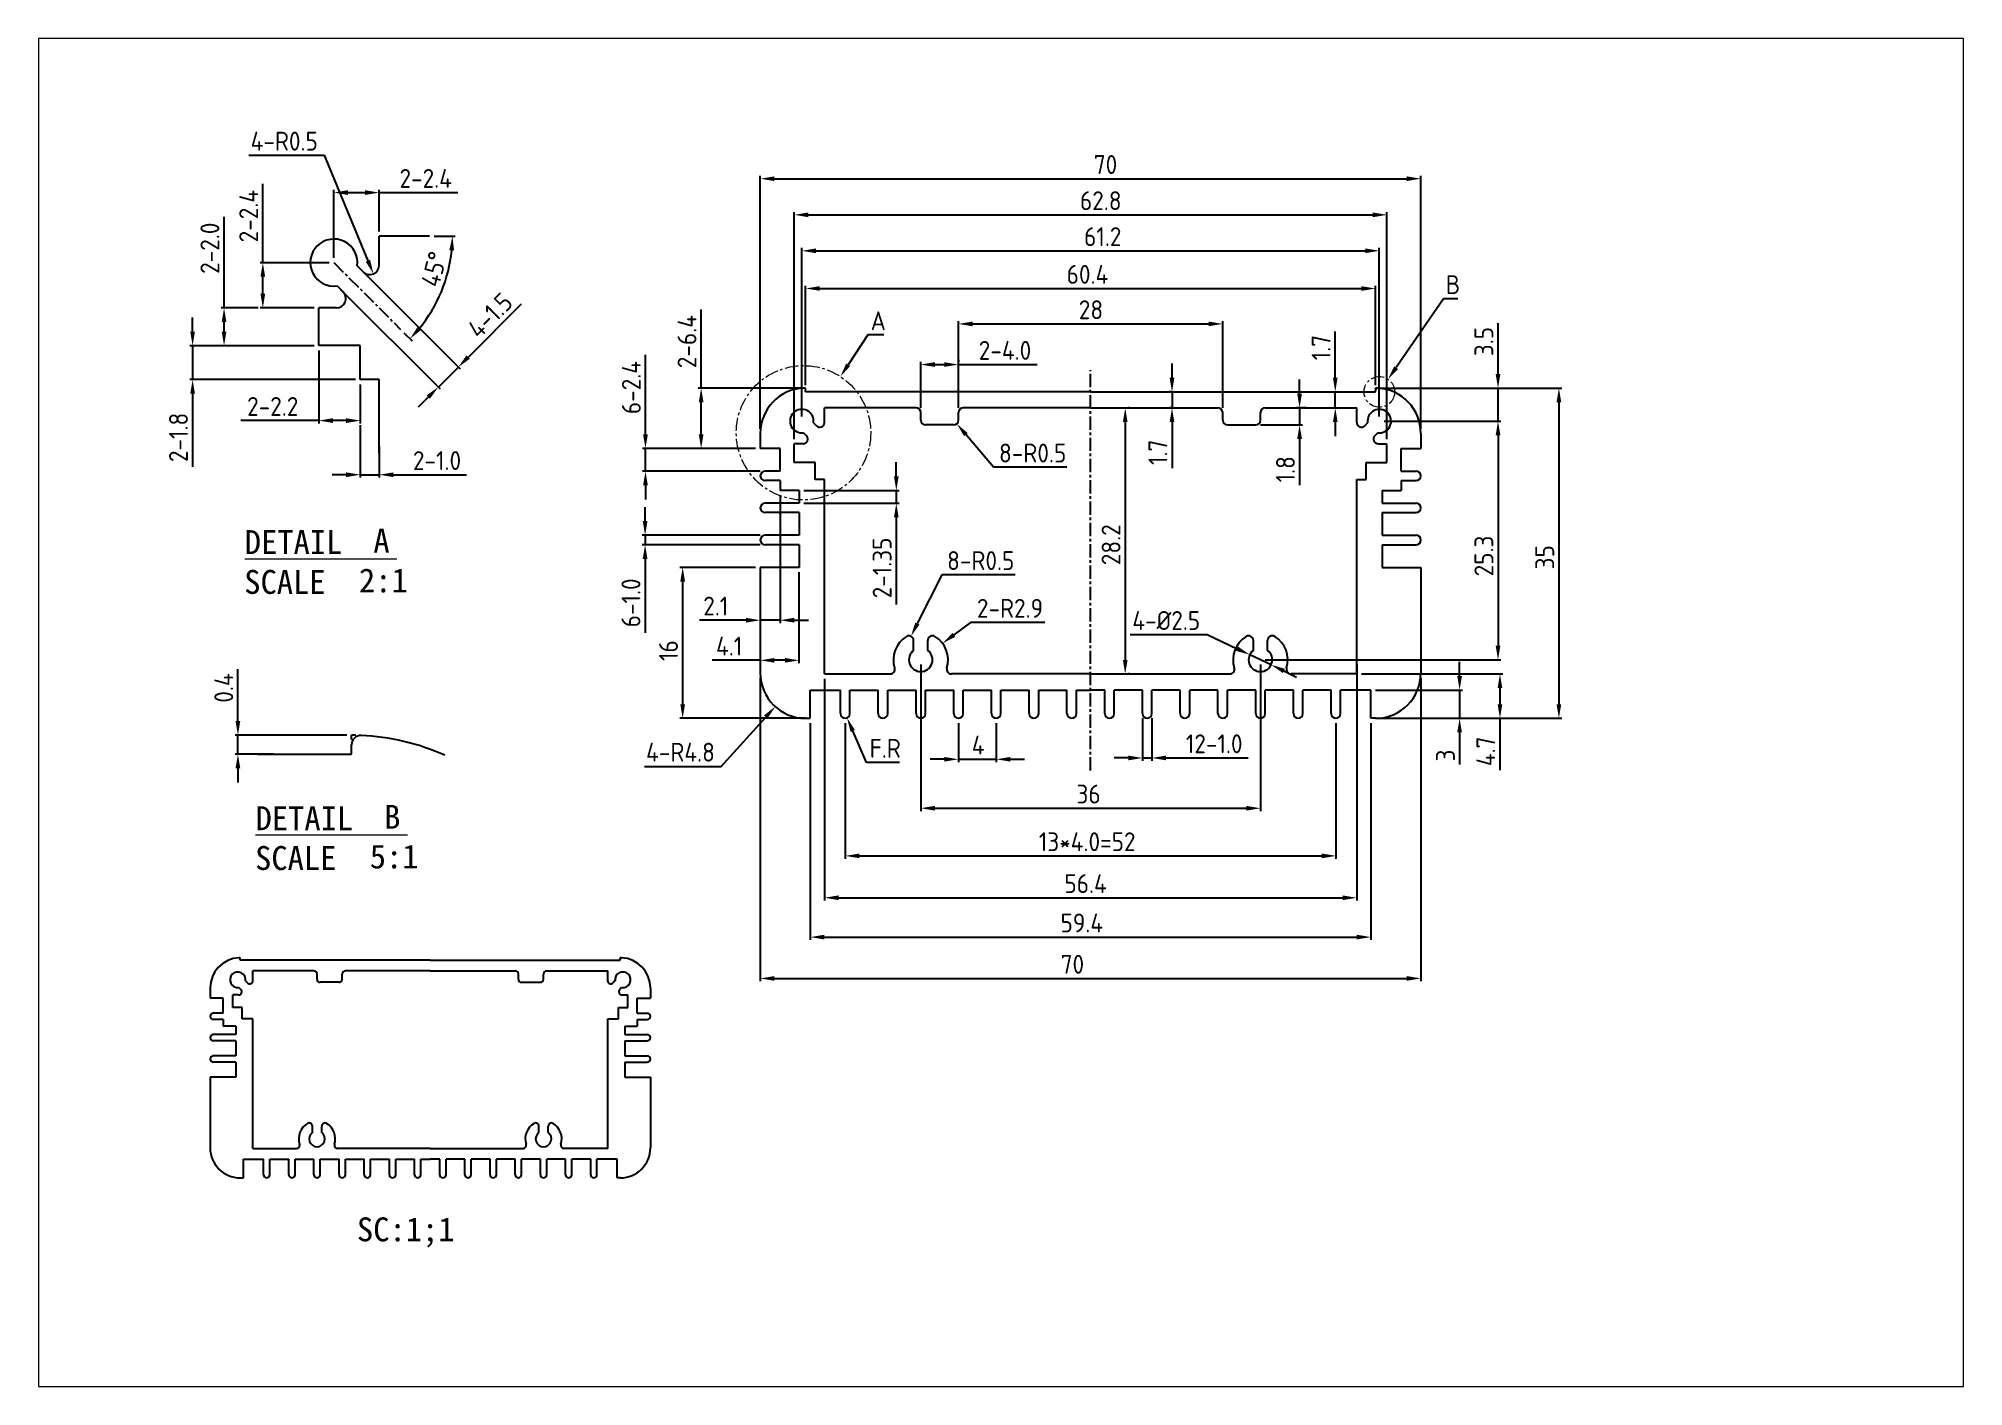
# Paper-space layout '布局1' of a CAD drawing. Header units: millimetres. Extents: x -9 to 297, y -7 to 207.
# The model-space entities are those that its viewports show. They can reach past a viewport. Long polylines and large blocks are cut down to what shows.
import ezdxf

# ---------------------------------------------------------------- set-up
doc = ezdxf.new("R2010")
doc.units = ezdxf.units.MM
doc.header["$LTSCALE"] = 0.1
doc.linetypes.add('CENTER', pattern=[50.8, 31.75, -6.35, 6.35, -6.35])
doc.layers.get('0').update_dxf_attribs({"lineweight": 25})
doc.layers.add('图层1', color=7, linetype='Continuous', lineweight=20)
doc.styles.get("Standard").update_dxf_attribs({"font": 'isocp2.shx'})
doc.styles.add('STYLE1', font='SimSun.ttf')
doc.dimstyles.new('比例1.5-1', dxfattribs={"dimtxt": 2, "dimasz": 1.5, "dimexe": 0.3, "dimexo": 0.5, "dimgap": 0.5, "dimtad": 1, "dimdec": 3, "dimdsep": 46, "dimtxsty": 'Standard', "dimcen": 0, "dimclrd": 256, "dimclre": 256, "dimadec": 3, "dimazin": 2, "dimtfac": 1, "dimtdec": 3, "dimtmove": 0, "dimatfit": 3, "dimfxl": 0, "dimarcsym": 0})
doc.dimstyles.new('比例1.5-1$3', dxfattribs={"dimtxt": 2, "dimasz": 1.5, "dimexe": 0.3, "dimexo": 0.5, "dimgap": 0.5, "dimtad": 1, "dimtih": 1, "dimtoh": 1, "dimdec": 3, "dimdsep": 46, "dimtxsty": 'Standard', "dimcen": 0, "dimclrd": 256, "dimclre": 256, "dimadec": 3, "dimazin": 2, "dimtfac": 1, "dimtdec": 3, "dimtmove": 0, "dimatfit": 3, "dimfxl": 0, "dimarcsym": 0})
doc.dimstyles.new('比例1.5-1$4', dxfattribs={"dimtxt": 2, "dimasz": 1.5, "dimexe": 0.3, "dimexo": 0.5, "dimgap": 0.5, "dimtad": 1, "dimtih": 1, "dimtoh": 1, "dimdec": 3, "dimdsep": 46, "dimtxsty": 'Standard', "dimcen": 0, "dimclrd": 256, "dimclre": 256, "dimadec": 3, "dimazin": 2, "dimtfac": 1, "dimtdec": 3, "dimtofl": 0, "dimtmove": 0, "dimatfit": 3, "dimfxl": 0, "dimarcsym": 0})

psp = doc.layouts.new('布局1')

# ---------------------------------------------------------------- texts
at = {"layer": '图层1', "style": 'STYLE1'}
psp.add_text('SC:1;1', height=3.8, dxfattribs=at).set_placement((42.02, 15.75))

msp = doc.modelspace()

# ---------------------------------------------------------------- blocks, each defined once
blk = doc.blocks.new('2')
blk.add_line((0.46, 5.85), (24.63, 5.85))
at = {"style": 'STYLE1'}
for s, p in [('DETAIL  ', (0.46, 6.61)), ('SCALE  ', (0.38, 0.28))]:
    blk.add_text(s, height=3.8, dxfattribs=at).set_placement(p)
for tag, p in [('A', (20.9, 6.83)), ('2:1', (18.61, 0.53))]:
    blk.add_attdef(tag, p, '', height=3.8, dxfattribs=at)
blk = doc.blocks.new('*D4')
at = {"layer": 'Defpoints', "color": 0}
for p in [(135.57, 95.41), (107.57, 86), (135.57, 86)]:
    blk.add_point(p, dxfattribs=at)
at = {"layer": '图层1', "lineweight": -2}
for p, q in [((107.57, 86.5), (107.57, 95.71)), ((109.07, 95.41), (134.07, 95.41)), ((135.57, 86.5), (135.57, 95.71))]:
    blk.add_line(p, q, dxfattribs=at)
at = {"layer": '图层1'}
for points in [[(109.07, 95.66), (109.07, 95.16), (107.57, 95.41)], [(134.07, 95.66), (134.07, 95.16), (135.57, 95.41)]]:
    blk.add_solid(points, dxfattribs=at)
at = {"layer": '图层1', "color": 0, "insert": (121.61, 96.91), "char_height": 2, "attachment_point": 5}
blk.add_mtext('28', dxfattribs=at)
blk = doc.blocks.new('*D5')
at = {"layer": 'Defpoints', "color": 0}
for p in [(107.57, 91.1), (107.57, 91.1), (103.57, 86)]:
    blk.add_point(p, dxfattribs=at)
at = {"layer": '图层1', "lineweight": -2}
for p, q in [((103.57, 86.5), (103.57, 91.4)), ((105.07, 91.1), (106.07, 91.1)), ((107.57, 91.6), (107.57, 91.4)), ((107.57, 91.1), (115.92, 91.1))]:
    blk.add_line(p, q, dxfattribs=at)
at = {"layer": '图层1'}
for points in [[(105.07, 91.35), (105.07, 90.85), (103.57, 91.1)], [(106.07, 91.35), (106.07, 90.85), (107.57, 91.1)]]:
    blk.add_solid(points, dxfattribs=at)
at = {"layer": '图层1', "color": 0, "insert": (112.5, 92.6), "char_height": 2, "attachment_point": 5}
blk.add_mtext('2-4.0', dxfattribs=at)
blk = doc.blocks.new('*D6')
at = {"layer": 'Defpoints', "color": 0}
for p in [(151.77, 99.16), (91.37, 88.4), (151.77, 88.4)]:
    blk.add_point(p, dxfattribs=at)
at = {"layer": '图层1', "lineweight": -2}
for p, q in [((91.37, 88.9), (91.37, 99.46)), ((92.87, 99.16), (150.27, 99.16)), ((151.77, 88.9), (151.77, 99.46))]:
    blk.add_line(p, q, dxfattribs=at)
at = {"layer": '图层1'}
for points in [[(92.87, 99.41), (92.87, 98.91), (91.37, 99.16)], [(150.27, 99.41), (150.27, 98.91), (151.77, 99.16)]]:
    blk.add_solid(points, dxfattribs=at)
at = {"layer": '图层1', "color": 0, "insert": (121.24, 100.66), "char_height": 2, "attachment_point": 5}
blk.add_mtext('60.4', dxfattribs=at)
blk = doc.blocks.new('*D7')
at = {"layer": 'Defpoints', "color": 0}
for p in [(152.17, 103.16), (90.97, 85.1), (152.17, 85.1)]:
    blk.add_point(p, dxfattribs=at)
at = {"layer": '图层1', "lineweight": -2}
for p, q in [((90.97, 85.6), (90.97, 103.46)), ((92.47, 103.16), (150.67, 103.16)), ((152.17, 85.6), (152.17, 103.46))]:
    blk.add_line(p, q, dxfattribs=at)
at = {"layer": '图层1'}
for points in [[(92.47, 103.41), (92.47, 102.91), (90.97, 103.16)], [(150.67, 103.41), (150.67, 102.91), (152.17, 103.16)]]:
    blk.add_solid(points, dxfattribs=at)
at = {"layer": '图层1', "color": 0, "insert": (122.86, 104.66), "char_height": 2, "attachment_point": 5}
blk.add_mtext('61.2', dxfattribs=at)
blk = doc.blocks.new('*D8')
at = {"layer": 'Defpoints', "color": 0}
for p in [(152.97, 106.97), (90.17, 82.7), (152.97, 82.7)]:
    blk.add_point(p, dxfattribs=at)
at = {"layer": '图层1', "lineweight": -2}
for p, q in [((90.17, 83.2), (90.17, 107.27)), ((91.67, 106.97), (151.47, 106.97)), ((152.97, 83.2), (152.97, 107.27))]:
    blk.add_line(p, q, dxfattribs=at)
at = {"layer": '图层1'}
for points in [[(91.67, 107.22), (91.67, 106.72), (90.17, 106.97)], [(151.47, 107.22), (151.47, 106.72), (152.97, 106.97)]]:
    blk.add_solid(points, dxfattribs=at)
at = {"layer": '图层1', "color": 0, "insert": (122.65, 108.47), "char_height": 2, "attachment_point": 5}
blk.add_mtext('62.8', dxfattribs=at)
blk = doc.blocks.new('*D9')
at = {"layer": 'Defpoints', "color": 0}
for p in [(156.57, 110.8), (86.57, 83.8), (156.57, 83.8)]:
    blk.add_point(p, dxfattribs=at)
at = {"layer": '图层1', "lineweight": -2}
for p, q in [((86.57, 84.3), (86.57, 111.1)), ((88.07, 110.8), (155.07, 110.8)), ((156.57, 84.3), (156.57, 111.1))]:
    blk.add_line(p, q, dxfattribs=at)
at = {"layer": '图层1'}
for points in [[(88.07, 111.05), (88.07, 110.55), (86.57, 110.8)], [(155.07, 111.05), (155.07, 110.55), (156.57, 110.8)]]:
    blk.add_solid(points, dxfattribs=at)
at = {"layer": '图层1', "color": 0, "insert": (123.15, 112.3), "char_height": 2, "attachment_point": 5}
blk.add_mtext('70', dxfattribs=at)
blk = doc.blocks.new('*D10')
at = {"layer": 'Defpoints', "color": 0}
for p in [(144.59, 88.2), (144.92, 86.5), (147.5, 86.5)]:
    blk.add_point(p, dxfattribs=at)
at = {"layer": '图层1', "lineweight": -2}
for p, q in [((147.5, 89.7), (147.5, 94.6)), ((145.09, 88.2), (147.8, 88.2)), ((147.5, 86.5), (147.5, 88.2)), ((145.42, 86.5), (147.8, 86.5)), ((147.5, 85), (147.5, 83.5))]:
    blk.add_line(p, q, dxfattribs=at)
at = {"layer": '图层1'}
for points in [[(147.25, 89.7), (147.75, 89.7), (147.5, 88.2)], [(147.25, 85), (147.75, 85), (147.5, 86.5)]]:
    blk.add_solid(points, dxfattribs=at)
at = {"layer": '图层1', "color": 0, "insert": (146, 92.9), "char_height": 2, "attachment_point": 5, "rotation": 90}
blk.add_mtext('1.7', dxfattribs=at)
blk = doc.blocks.new('*D11')
at = {"layer": 'Defpoints', "color": 0}
for p in [(143.72, 86.5), (144.92, 86.5), (139.07, 84.7)]:
    blk.add_point(p, dxfattribs=at)
at = {"layer": '图层1', "lineweight": -2}
for p, q in [((143.72, 88), (143.72, 89.5)), ((144.42, 86.5), (143.42, 86.5)), ((143.72, 86.5), (143.72, 84.7)), ((139.57, 84.7), (144.02, 84.7)), ((143.72, 83.2), (143.72, 78.3))]:
    blk.add_line(p, q, dxfattribs=at)
at = {"layer": '图层1'}
for points in [[(143.47, 88), (143.97, 88), (143.72, 86.5)], [(143.47, 83.2), (143.97, 83.2), (143.72, 84.7)]]:
    blk.add_solid(points, dxfattribs=at)
at = {"layer": '图层1', "color": 0, "insert": (142.22, 80), "char_height": 2, "attachment_point": 5, "rotation": 90}
blk.add_mtext('1.8', dxfattribs=at)
blk = doc.blocks.new('*D12')
at = {"layer": 'Defpoints', "color": 0}
for p in [(107.07, 85.2), (107.39, 84.82)]:
    blk.add_point(p, dxfattribs=at)
at = {"layer": '图层1', "lineweight": -2}
for p, q in [((111.29, 80.22), (108.36, 83.68)), ((119.07, 80.22), (111.29, 80.22))]:
    blk.add_line(p, q, dxfattribs=at)
at = {"layer": '图层1'}
blk.add_solid([(108.55, 83.84), (108.17, 83.51), (107.39, 84.82)], dxfattribs=at)
at = {"layer": '图层1', "color": 0, "insert": (115.43, 81.72), "char_height": 2, "attachment_point": 5}
blk.add_mtext('8-R0.5', dxfattribs=at)
blk = doc.blocks.new('*D13')
at = {"layer": 'Defpoints', "color": 0}
for p in [(91.37, 88.6), (80.3, 82.2), (86.57, 82.2)]:
    blk.add_point(p, dxfattribs=at)
at = {"layer": '图层1', "lineweight": -2}
for p, q in [((80.3, 88.6), (80.3, 96.95)), ((90.87, 88.6), (80, 88.6)), ((80.3, 83.7), (80.3, 87.1)), ((86.07, 82.2), (80, 82.2))]:
    blk.add_line(p, q, dxfattribs=at)
at = {"layer": '图层1'}
for points in [[(80.05, 87.1), (80.55, 87.1), (80.3, 88.6)], [(80.05, 83.7), (80.55, 83.7), (80.3, 82.2)]]:
    blk.add_solid(points, dxfattribs=at)
at = {"layer": '图层1', "color": 0, "insert": (78.8, 93.53), "char_height": 2, "attachment_point": 5, "rotation": 90}
blk.add_mtext('2-6.4', dxfattribs=at)
blk = doc.blocks.new('*D14')
at = {"layer": 'Defpoints', "color": 0}
for p in [(82.03, 82.2), (74.4, 79.8), (87.07, 79.8)]:
    blk.add_point(p, dxfattribs=at)
at = {"layer": '图层1', "lineweight": -2}
for p, q in [((74.4, 83.7), (74.4, 92.12)), ((81.53, 82.2), (74.1, 82.2)), ((74.4, 79.8), (74.4, 82.2)), ((86.57, 79.8), (74.1, 79.8)), ((74.4, 78.3), (74.4, 76.8))]:
    blk.add_line(p, q, dxfattribs=at)
at = {"layer": '图层1'}
for points in [[(74.15, 83.7), (74.65, 83.7), (74.4, 82.2)], [(74.15, 78.3), (74.65, 78.3), (74.4, 79.8)]]:
    blk.add_solid(points, dxfattribs=at)
at = {"layer": '图层1', "color": 0, "insert": (72.9, 88.66), "char_height": 2, "attachment_point": 5, "rotation": 90}
blk.add_mtext('6-2.4', dxfattribs=at)
blk = doc.blocks.new('*D15')
at = {"layer": 'Defpoints', "color": 0}
for p in [(74.36, 72), (87.07, 73), (87.07, 72)]:
    blk.add_point(p, dxfattribs=at)
at = {"layer": '图层1', "lineweight": -2}
for p, q in [((74.36, 74.5), (74.36, 76)), ((86.57, 73), (74.06, 73)), ((86.57, 72), (74.06, 72)), ((74.36, 73), (74.36, 72)), ((74.36, 70.5), (74.36, 62.68))]:
    blk.add_line(p, q, dxfattribs=at)
at = {"layer": '图层1'}
for points in [[(74.11, 74.5), (74.61, 74.5), (74.36, 73)], [(74.11, 70.5), (74.61, 70.5), (74.36, 72)]]:
    blk.add_solid(points, dxfattribs=at)
at = {"layer": '图层1', "color": 0, "insert": (72.86, 65.84), "char_height": 2, "attachment_point": 5, "rotation": 90}
blk.add_mtext('6-1.0', dxfattribs=at)
blk = doc.blocks.new('*D16')
at = {"layer": 'Defpoints', "color": 0}
for p in [(88.67, 77.75), (86.57, 65.55), (86.57, 64)]:
    blk.add_point(p, dxfattribs=at)
at = {"layer": '图层1', "lineweight": -2}
for p, q in [((88.67, 77.25), (88.67, 63.7)), ((85.07, 64), (80.12, 64)), ((86.57, 65.05), (86.57, 63.7)), ((88.67, 64), (86.57, 64)), ((90.17, 64), (91.67, 64))]:
    blk.add_line(p, q, dxfattribs=at)
at = {"layer": '图层1'}
for points in [[(85.07, 64.25), (85.07, 63.75), (86.57, 64)], [(90.17, 64.25), (90.17, 63.75), (88.67, 64)]]:
    blk.add_solid(points, dxfattribs=at)
at = {"layer": '图层1', "color": 0, "insert": (81.85, 65.5), "char_height": 2, "attachment_point": 5}
blk.add_mtext('2.1', dxfattribs=at)
blk = doc.blocks.new('*D17')
at = {"layer": 'Defpoints', "color": 0}
for p in [(86.57, 69.6), (78.34, 53.6), (91.87, 53.6)]:
    blk.add_point(p, dxfattribs=at)
at = {"layer": '图层1', "lineweight": -2}
for p, q in [((86.07, 69.6), (78.04, 69.6)), ((78.34, 68.1), (78.34, 55.1)), ((91.37, 53.6), (78.04, 53.6))]:
    blk.add_line(p, q, dxfattribs=at)
at = {"layer": '图层1'}
for points in [[(78.09, 68.1), (78.59, 68.1), (78.34, 69.6)], [(78.09, 55.1), (78.59, 55.1), (78.34, 53.6)]]:
    blk.add_solid(points, dxfattribs=at)
at = {"layer": '图层1', "color": 0, "insert": (76.84, 60.78), "char_height": 2, "attachment_point": 5, "rotation": 90}
blk.add_mtext('16', dxfattribs=at)
blk = doc.blocks.new('*D18')
at = {"layer": 'Defpoints', "color": 0}
for p in [(90.67, 77.75), (90.67, 76.4), (100.98, 76.4)]:
    blk.add_point(p, dxfattribs=at)
at = {"layer": '图层1', "lineweight": -2}
for p, q in [((100.98, 79.25), (100.98, 80.75)), ((91.17, 77.75), (101.28, 77.75)), ((100.98, 77.75), (100.98, 76.4)), ((91.17, 76.4), (101.28, 76.4)), ((100.98, 74.9), (100.98, 65.67))]:
    blk.add_line(p, q, dxfattribs=at)
at = {"layer": '图层1'}
for points in [[(100.73, 79.25), (101.23, 79.25), (100.98, 77.75)], [(100.73, 74.9), (101.23, 74.9), (100.98, 76.4)]]:
    blk.add_solid(points, dxfattribs=at)
at = {"layer": '图层1', "color": 0, "insert": (99.48, 69.54), "char_height": 2, "attachment_point": 5, "rotation": 90}
blk.add_mtext('2-1.35', dxfattribs=at)
blk = doc.blocks.new('*D19')
at = {"layer": 'Defpoints', "color": 0}
for p in [(90.67, 69.6), (86.57, 60.22), (86.57, 59.75)]:
    blk.add_point(p, dxfattribs=at)
at = {"layer": '图层1', "lineweight": -2}
for p, q in [((90.67, 69.1), (90.67, 59.45)), ((86.57, 59.75), (81.47, 59.75)), ((86.57, 59.72), (86.57, 59.45)), ((89.17, 59.75), (88.07, 59.75))]:
    blk.add_line(p, q, dxfattribs=at)
at = {"layer": '图层1'}
for points in [[(88.07, 60), (88.07, 59.5), (86.57, 59.75)], [(89.17, 60), (89.17, 59.5), (90.67, 59.75)]]:
    blk.add_solid(points, dxfattribs=at)
at = {"layer": '图层1', "color": 0, "insert": (83.27, 61.25), "char_height": 2, "attachment_point": 5}
blk.add_mtext('4.1', dxfattribs=at)
blk = doc.blocks.new('*D20')
at = {"layer": 'Defpoints', "color": 0}
for p in [(91.37, 58.4), (88.15, 54.85)]:
    blk.add_point(p, dxfattribs=at)
at = {"layer": '图层1', "lineweight": -2}
for p, q in [((82.41, 48.51), (87.14, 53.73)), ((74.31, 48.51), (82.41, 48.51))]:
    blk.add_line(p, q, dxfattribs=at)
at = {"layer": '图层1'}
blk.add_solid([(86.95, 53.9), (87.33, 53.57), (88.15, 54.85)], dxfattribs=at)
at = {"layer": '图层1', "color": 0, "insert": (78.11, 50.01), "char_height": 2, "attachment_point": 5}
blk.add_mtext('4-R4.8', dxfattribs=at)
blk = doc.blocks.new('*D21')
at = {"layer": 'Defpoints', "color": 0}
for p in [(105.89, 61.55), (103.57, 59.8)]:
    blk.add_point(p, dxfattribs=at)
at = {"layer": '图层1', "lineweight": -2}
for p, q in [((108.84, 63.76), (107.09, 62.45)), ((116.73, 63.76), (108.84, 63.76))]:
    blk.add_line(p, q, dxfattribs=at)
at = {"layer": '图层1'}
blk.add_solid([(106.94, 62.65), (107.24, 62.25), (105.89, 61.55)], dxfattribs=at)
at = {"layer": '图层1', "color": 0, "insert": (113.03, 65.26), "char_height": 2, "attachment_point": 5}
blk.add_mtext('2-R2.9', dxfattribs=at)
blk = doc.blocks.new('*D22')
at = {"layer": 'Defpoints', "color": 0}
for p in [(138.44, 60.34), (140.7, 59.27)]:
    blk.add_point(p, dxfattribs=at)
at = {"layer": '图层1', "lineweight": -2}
for p, q in [((125.75, 62.47), (133.93, 62.47)), ((133.93, 62.47), (137.09, 60.98)), ((140.7, 59.27), (138.44, 60.34)), ((142.06, 58.63), (143.41, 57.98))]:
    blk.add_line(p, q, dxfattribs=at)
at = {"layer": '图层1'}
for points in [[(137.19, 61.21), (136.98, 60.75), (138.44, 60.34)], [(142.16, 58.85), (141.95, 58.4), (140.7, 59.27)]]:
    blk.add_solid(points, dxfattribs=at)
at = {"layer": '图层1', "color": 0, "insert": (129.59, 63.97), "char_height": 2, "attachment_point": 5}
blk.add_mtext('4-%%c2.5', dxfattribs=at)
blk = doc.blocks.new('*D23')
at = {"layer": 'Defpoints', "color": 0}
for p in [(102.32, 61.85), (102.54, 62.3)]:
    blk.add_point(p, dxfattribs=at)
at = {"layer": '图层1', "lineweight": -2}
for p, q in [((105.79, 68.82), (103.21, 63.64)), ((113.57, 68.82), (105.79, 68.82))]:
    blk.add_line(p, q, dxfattribs=at)
at = {"layer": '图层1'}
blk.add_solid([(102.99, 63.75), (103.44, 63.53), (102.54, 62.3)], dxfattribs=at)
at = {"layer": '图层1', "color": 0, "insert": (109.93, 70.32), "char_height": 2, "attachment_point": 5}
blk.add_mtext('8-R0.5', dxfattribs=at)
blk = doc.blocks.new('*D24')
at = {"layer": 'Defpoints', "color": 0}
for p in [(151.77, 88.6), (164.75, 88.6), (152.17, 85.1)]:
    blk.add_point(p, dxfattribs=at)
at = {"layer": '图层1', "lineweight": -2}
for p, q in [((164.75, 90.1), (164.75, 95.49)), ((152.27, 88.6), (165.05, 88.6)), ((164.75, 85.1), (164.75, 88.6)), ((152.67, 85.1), (165.05, 85.1)), ((164.75, 83.6), (164.75, 82.1))]:
    blk.add_line(p, q, dxfattribs=at)
at = {"layer": '图层1'}
for points in [[(164.5, 90.1), (165, 90.1), (164.75, 88.6)], [(164.5, 83.6), (165, 83.6), (164.75, 85.1)]]:
    blk.add_solid(points, dxfattribs=at)
at = {"layer": '图层1', "color": 0, "insert": (163.25, 93.54), "char_height": 2, "attachment_point": 5, "rotation": 90}
blk.add_mtext('3.5', dxfattribs=at)
blk = doc.blocks.new('*D25')
at = {"layer": 'Defpoints', "color": 0}
for p in [(164.75, 85.1), (139.57, 59.8), (164.75, 59.8)]:
    blk.add_point(p, dxfattribs=at)
at = {"layer": '图层1', "lineweight": -2}
for p, q in [((164.25, 85.1), (164.45, 85.1)), ((164.75, 83.6), (164.75, 61.3)), ((140.07, 59.8), (165.05, 59.8))]:
    blk.add_line(p, q, dxfattribs=at)
at = {"layer": '图层1'}
for points in [[(164.5, 83.6), (165, 83.6), (164.75, 85.1)], [(164.5, 61.3), (165, 61.3), (164.75, 59.8)]]:
    blk.add_solid(points, dxfattribs=at)
at = {"layer": '图层1', "color": 0, "insert": (163.25, 70.81), "char_height": 2, "attachment_point": 5, "rotation": 90}
blk.add_mtext('25.3', dxfattribs=at)
blk = doc.blocks.new('*D26')
at = {"layer": 'Defpoints', "color": 0}
for p in [(162.63, 88.6), (151.27, 53.6), (171.2, 53.6)]:
    blk.add_point(p, dxfattribs=at)
at = {"layer": '图层1', "lineweight": -2}
for p, q in [((163.13, 88.6), (171.5, 88.6)), ((171.2, 87.1), (171.2, 55.1)), ((151.77, 53.6), (171.5, 53.6))]:
    blk.add_line(p, q, dxfattribs=at)
at = {"layer": '图层1'}
for points in [[(170.95, 87.1), (171.45, 87.1), (171.2, 88.6)], [(170.95, 55.1), (171.45, 55.1), (171.2, 53.6)]]:
    blk.add_solid(points, dxfattribs=at)
at = {"layer": '图层1', "color": 0, "insert": (169.7, 70.67), "char_height": 2, "attachment_point": 5, "rotation": 90}
blk.add_mtext('35', dxfattribs=at)
blk = doc.blocks.new('*D27')
at = {"layer": 'Defpoints', "color": 0}
for p in [(151.27, 56.6), (157.13, 53.6), (160.68, 53.6)]:
    blk.add_point(p, dxfattribs=at)
at = {"layer": '图层1', "lineweight": -2}
for p, q in [((160.68, 58.1), (160.68, 59.6)), ((151.77, 56.6), (160.98, 56.6)), ((160.68, 56.6), (160.68, 53.6)), ((157.63, 53.6), (160.98, 53.6)), ((160.68, 52.1), (160.68, 48.72))]:
    blk.add_line(p, q, dxfattribs=at)
at = {"layer": '图层1'}
for points in [[(160.43, 58.1), (160.93, 58.1), (160.68, 56.6)], [(160.43, 52.1), (160.93, 52.1), (160.68, 53.6)]]:
    blk.add_solid(points, dxfattribs=at)
at = {"layer": '图层1', "color": 0, "insert": (159.18, 49.66), "char_height": 2, "attachment_point": 5, "rotation": 90}
blk.add_mtext('3', dxfattribs=at)
blk = doc.blocks.new('*D28')
at = {"layer": 'Defpoints', "color": 0}
for p in [(149.77, 58.3), (164.95, 53.6), (164.95, 53.6)]:
    blk.add_point(p, dxfattribs=at)
at = {"layer": '图层1', "lineweight": -2}
for p, q in [((150.27, 58.3), (165.25, 58.3)), ((164.95, 56.8), (164.95, 55.1)), ((164.45, 53.6), (164.65, 53.6)), ((164.95, 53.6), (164.95, 48.1))]:
    blk.add_line(p, q, dxfattribs=at)
at = {"layer": '图层1'}
for points in [[(164.7, 56.8), (165.2, 56.8), (164.95, 58.3)], [(164.7, 55.1), (165.2, 55.1), (164.95, 53.6)]]:
    blk.add_solid(points, dxfattribs=at)
at = {"layer": '图层1', "color": 0, "insert": (163.45, 50.1), "char_height": 2, "attachment_point": 5, "rotation": 90}
blk.add_mtext('4.7', dxfattribs=at)
blk = doc.blocks.new('*D29')
at = {"layer": 'Defpoints', "color": 0}
for p in [(103.57, 59.8), (139.57, 59.8), (139.57, 44.07)]:
    blk.add_point(p, dxfattribs=at)
at = {"layer": '图层1', "lineweight": -2}
for p, q in [((103.57, 59.3), (103.57, 43.77)), ((139.57, 59.3), (139.57, 43.77)), ((105.07, 44.07), (138.07, 44.07))]:
    blk.add_line(p, q, dxfattribs=at)
at = {"layer": '图层1'}
for points in [[(105.07, 44.32), (105.07, 43.82), (103.57, 44.07)], [(138.07, 44.32), (138.07, 43.82), (139.57, 44.07)]]:
    blk.add_solid(points, dxfattribs=at)
at = {"layer": '图层1', "color": 0, "insert": (121.36, 45.57), "char_height": 2, "attachment_point": 5}
blk.add_mtext('36', dxfattribs=at)
blk = doc.blocks.new('*D30')
at = {"layer": 'Defpoints', "color": 0}
for p in [(95.57, 53.6), (147.57, 53.6), (147.57, 39.02)]:
    blk.add_point(p, dxfattribs=at)
at = {"layer": '图层1', "lineweight": -2}
for p, q in [((95.57, 53.1), (95.57, 38.72)), ((147.57, 53.1), (147.57, 38.72)), ((97.07, 39.02), (146.07, 39.02))]:
    blk.add_line(p, q, dxfattribs=at)
at = {"layer": '图层1'}
for points in [[(97.07, 39.27), (97.07, 38.77), (95.57, 39.02)], [(146.07, 39.27), (146.07, 38.77), (147.57, 39.02)]]:
    blk.add_solid(points, dxfattribs=at)
at = {"layer": '图层1', "color": 0, "insert": (121.21, 40.52), "char_height": 2, "attachment_point": 5}
blk.add_mtext('13*4.0=52', dxfattribs=at)
blk = doc.blocks.new('*D31')
at = {"layer": 'Defpoints', "color": 0}
for p in [(107.57, 53.6), (111.57, 53.6), (111.57, 49.26)]:
    blk.add_point(p, dxfattribs=at)
at = {"layer": '图层1', "lineweight": -2}
for p, q in [((107.57, 53.1), (107.57, 48.96)), ((111.57, 53.1), (111.57, 48.96)), ((106.07, 49.26), (104.57, 49.26)), ((107.57, 49.26), (111.57, 49.26)), ((113.07, 49.26), (114.57, 49.26))]:
    blk.add_line(p, q, dxfattribs=at)
at = {"layer": '图层1'}
for points in [[(106.07, 49.51), (106.07, 49.01), (107.57, 49.26)], [(113.07, 49.51), (113.07, 49.01), (111.57, 49.26)]]:
    blk.add_solid(points, dxfattribs=at)
at = {"layer": '图层1', "color": 0, "insert": (109.66, 50.76), "char_height": 2, "attachment_point": 5}
blk.add_mtext('4', dxfattribs=at)
blk = doc.blocks.new('*D32')
at = {"layer": 'Defpoints', "color": 0}
for p in [(127.07, 54.1), (128.07, 54.1), (127.07, 49.4)]:
    blk.add_point(p, dxfattribs=at)
at = {"layer": '图层1', "lineweight": -2}
for p, q in [((127.07, 53.6), (127.07, 49.1)), ((128.07, 53.6), (128.07, 49.1)), ((125.57, 49.4), (124.07, 49.4)), ((127.07, 49.4), (128.07, 49.4)), ((129.57, 49.4), (138.27, 49.4))]:
    blk.add_line(p, q, dxfattribs=at)
at = {"layer": '图层1'}
for points in [[(125.57, 49.65), (125.57, 49.15), (127.07, 49.4)], [(129.57, 49.65), (129.57, 49.15), (128.07, 49.4)]]:
    blk.add_solid(points, dxfattribs=at)
at = {"layer": '图层1', "color": 0, "insert": (134.67, 50.9), "char_height": 2, "attachment_point": 5}
blk.add_mtext('12-1.0', dxfattribs=at)
blk = doc.blocks.new('*D33')
at = {"layer": 'Defpoints', "color": 0}
for p in [(95.57, 54.1), (95.77, 53.64)]:
    blk.add_point(p, dxfattribs=at)
at = {"layer": '图层1', "lineweight": -2}
for p, q in [((97.81, 48.92), (96.36, 52.27)), ((101.31, 48.92), (97.81, 48.92))]:
    blk.add_line(p, q, dxfattribs=at)
at = {"layer": '图层1'}
blk.add_solid([(96.59, 52.37), (96.13, 52.17), (95.77, 53.64)], dxfattribs=at)
at = {"layer": '图层1', "color": 0, "insert": (99.81, 50.42), "char_height": 2, "attachment_point": 5}
blk.add_mtext('F.R', dxfattribs=at)
blk = doc.blocks.new('*D34')
at = {"layer": 'Defpoints', "color": 0}
for p in [(149.77, 59.8), (93.37, 58.3), (149.77, 34.58)]:
    blk.add_point(p, dxfattribs=at)
at = {"layer": '图层1', "lineweight": -2}
for p, q in [((149.77, 59.3), (149.77, 34.28)), ((93.37, 57.8), (93.37, 34.28)), ((94.87, 34.58), (148.27, 34.58))]:
    blk.add_line(p, q, dxfattribs=at)
at = {"layer": '图层1'}
for points in [[(94.87, 34.83), (94.87, 34.33), (93.37, 34.58)], [(148.27, 34.83), (148.27, 34.33), (149.77, 34.58)]]:
    blk.add_solid(points, dxfattribs=at)
at = {"layer": '图层1', "color": 0, "insert": (121.04, 36.08), "char_height": 2, "attachment_point": 5}
blk.add_mtext('56.4', dxfattribs=at)
blk = doc.blocks.new('*D35')
at = {"layer": 'Defpoints', "color": 0}
for p in [(91.87, 53.6), (151.27, 53.6), (151.27, 30.41)]:
    blk.add_point(p, dxfattribs=at)
at = {"layer": '图层1', "lineweight": -2}
for p, q in [((91.87, 53.1), (91.87, 30.11)), ((151.27, 53.1), (151.27, 30.11)), ((93.37, 30.41), (149.77, 30.41))]:
    blk.add_line(p, q, dxfattribs=at)
at = {"layer": '图层1'}
for points in [[(93.37, 30.66), (93.37, 30.16), (91.87, 30.41)], [(149.77, 30.66), (149.77, 30.16), (151.27, 30.41)]]:
    blk.add_solid(points, dxfattribs=at)
at = {"layer": '图层1', "color": 0, "insert": (120.64, 31.91), "char_height": 2, "attachment_point": 5}
blk.add_mtext('59.4', dxfattribs=at)
blk = doc.blocks.new('*D36')
at = {"layer": 'Defpoints', "color": 0}
for p in [(86.57, 58.4), (156.57, 58.4), (156.57, 26.03)]:
    blk.add_point(p, dxfattribs=at)
at = {"layer": '图层1', "lineweight": -2}
for p, q in [((86.57, 57.9), (86.57, 25.73)), ((156.57, 57.9), (156.57, 25.73)), ((88.07, 26.03), (155.07, 26.03))]:
    blk.add_line(p, q, dxfattribs=at)
at = {"layer": '图层1'}
for points in [[(88.07, 26.28), (88.07, 25.78), (86.57, 26.03)], [(155.07, 26.28), (155.07, 25.78), (156.57, 26.03)]]:
    blk.add_solid(points, dxfattribs=at)
at = {"layer": '图层1', "color": 0, "insert": (119.64, 27.53), "char_height": 2, "attachment_point": 5}
blk.add_mtext('70', dxfattribs=at)
blk = doc.blocks.new('*D37')
at = {"layer": 'Defpoints', "color": 0}
for p in [(45.18, 101.64), (45.57, 100.71)]:
    blk.add_point(p, dxfattribs=at)
at = {"layer": '图层1', "lineweight": -2}
for p, q in [((32.38, 113.28), (40.36, 113.28)), ((40.36, 113.28), (44.99, 102.1))]:
    blk.add_line(p, q, dxfattribs=at)
at = {"layer": '图层1'}
blk.add_solid([(45.22, 102.2), (44.76, 102), (45.57, 100.71)], dxfattribs=at)
at = {"layer": '图层1', "color": 0, "insert": (36.12, 114.78), "char_height": 2, "attachment_point": 5}
blk.add_mtext('4-R0.5', dxfattribs=at)
blk = doc.blocks.new('*D38')
at = {"layer": 'Defpoints', "color": 0}
for p in [(43.86, 101.55), (41.74, 99.43), (52.45, 88.72)]:
    blk.add_point(p, dxfattribs=at)
at = {"layer": '图层1', "lineweight": -2}
for p, q in [((44.21, 101.2), (54.78, 90.63)), ((42.09, 99.07), (52.66, 88.51)), ((55.63, 91.9), (61.27, 97.54)), ((52.45, 88.72), (54.57, 90.84)), ((51.38, 87.66), (50.32, 86.6))]:
    blk.add_line(p, q, dxfattribs=at)
at = {"layer": '图层1'}
for points in [[(55.45, 92.08), (55.8, 91.72), (54.57, 90.84)], [(51.21, 87.83), (51.56, 87.48), (52.45, 88.72)]]:
    blk.add_solid(points, dxfattribs=at)
at = {"layer": '图层1', "color": 0, "insert": (57.92, 96.31), "char_height": 2, "attachment_point": 5, "rotation": 45}
blk.add_mtext('4-1.5', dxfattribs=at)
blk = doc.blocks.new('*D39')
at = {"layer": 'Defpoints', "color": 0}
for p in [(46.18, 109.33), (46.18, 104.7), (41.38, 101.9)]:
    blk.add_point(p, dxfattribs=at)
at = {"layer": '图层1', "lineweight": -2}
for p, q in [((41.38, 102.4), (41.38, 109.63)), ((42.88, 109.33), (44.68, 109.33)), ((46.18, 105.2), (46.18, 109.63)), ((46.18, 109.33), (54.53, 109.33))]:
    blk.add_line(p, q, dxfattribs=at)
at = {"layer": '图层1'}
for points in [[(42.88, 109.58), (42.88, 109.08), (41.38, 109.33)], [(44.68, 109.58), (44.68, 109.08), (46.18, 109.33)]]:
    blk.add_solid(points, dxfattribs=at)
at = {"layer": '图层1', "color": 0, "insert": (51.11, 110.83), "char_height": 2, "attachment_point": 5}
blk.add_mtext('2-2.4', dxfattribs=at)
blk = doc.blocks.new('*D40')
at = {"layer": 'Defpoints', "color": 0}
for p in [(41.38, 101.9), (33.85, 97.1), (39.78, 97.1)]:
    blk.add_point(p, dxfattribs=at)
at = {"layer": '图层1', "lineweight": -2}
for p, q in [((33.85, 101.9), (33.85, 110.25)), ((40.88, 101.9), (33.55, 101.9)), ((33.85, 98.6), (33.85, 100.4)), ((39.28, 97.1), (33.55, 97.1))]:
    blk.add_line(p, q, dxfattribs=at)
at = {"layer": '图层1'}
for points in [[(33.6, 100.4), (34.1, 100.4), (33.85, 101.9)], [(33.6, 98.6), (34.1, 98.6), (33.85, 97.1)]]:
    blk.add_solid(points, dxfattribs=at)
at = {"layer": '图层1', "color": 0, "insert": (32.35, 106.83), "char_height": 2, "attachment_point": 5, "rotation": 90}
blk.add_mtext('2-2.4', dxfattribs=at)
blk = doc.blocks.new('*D41')
at = {"layer": 'Defpoints', "color": 0}
for p in [(29.74, 97.1), (33.85, 97.1), (39.78, 93.1)]:
    blk.add_point(p, dxfattribs=at)
at = {"layer": '图层1', "lineweight": -2}
for p, q in [((29.74, 97.1), (29.74, 106.76)), ((33.35, 97.1), (29.44, 97.1)), ((29.74, 94.6), (29.74, 95.6)), ((39.28, 93.1), (29.44, 93.1))]:
    blk.add_line(p, q, dxfattribs=at)
at = {"layer": '图层1'}
for points in [[(29.49, 95.6), (29.99, 95.6), (29.74, 97.1)], [(29.49, 94.6), (29.99, 94.6), (29.74, 93.1)]]:
    blk.add_solid(points, dxfattribs=at)
at = {"layer": '图层1', "color": 0, "insert": (28.24, 103.43), "char_height": 2, "attachment_point": 5, "rotation": 90}
blk.add_mtext('2-2.0', dxfattribs=at)
blk = doc.blocks.new('*D42')
at = {"layer": 'Defpoints', "color": 0}
for p in [(26.41, 93.1), (39.78, 93.1), (44.18, 89.5)]:
    blk.add_point(p, dxfattribs=at)
at = {"layer": '图层1', "lineweight": -2}
for p, q in [((26.41, 94.6), (26.41, 96.1)), ((39.28, 93.1), (26.11, 93.1)), ((26.41, 93.1), (26.41, 89.5)), ((43.68, 89.5), (26.11, 89.5)), ((26.41, 88), (26.41, 80.25))]:
    blk.add_line(p, q, dxfattribs=at)
at = {"layer": '图层1'}
for points in [[(26.16, 94.6), (26.66, 94.6), (26.41, 93.1)], [(26.16, 88), (26.66, 88), (26.41, 89.5)]]:
    blk.add_solid(points, dxfattribs=at)
at = {"layer": '图层1', "color": 0, "insert": (24.91, 83.38), "char_height": 2, "attachment_point": 5, "rotation": 90}
blk.add_mtext('2-1.8', dxfattribs=at)
blk = doc.blocks.new('*D43')
at = {"layer": 'Defpoints', "color": 0}
for p in [(43.25, 51.81), (31.21, 49.81), (35.47, 49.81)]:
    blk.add_point(p, dxfattribs=at)
at = {"layer": '图层1', "lineweight": -2}
for p, q in [((31.21, 53.31), (31.21, 58.81)), ((42.75, 51.81), (30.91, 51.81)), ((31.21, 49.81), (31.21, 51.81)), ((34.97, 49.81), (30.91, 49.81)), ((31.21, 48.31), (31.21, 46.81))]:
    blk.add_line(p, q, dxfattribs=at)
at = {"layer": '图层1'}
for points in [[(30.96, 53.31), (31.46, 53.31), (31.21, 51.81)], [(30.96, 48.31), (31.46, 48.31), (31.21, 49.81)]]:
    blk.add_solid(points, dxfattribs=at)
at = {"layer": '图层1', "color": 0, "insert": (29.71, 56.81), "char_height": 2, "attachment_point": 5, "rotation": 90}
blk.add_mtext('0.4', dxfattribs=at)
blk = doc.blocks.new('*D44')
at = {"layer": 'Defpoints', "color": 0}
for p in [(152.17, 88.2), (153.09, 89.54)]:
    blk.add_point(p, dxfattribs=at)
at = {"layer": '图层1', "lineweight": -2}
for p, q in [((158.98, 98.07), (153.95, 90.78)), ((160.48, 98.07), (158.98, 98.07))]:
    blk.add_line(p, q, dxfattribs=at)
at = {"layer": '图层1'}
blk.add_solid([(153.74, 90.92), (154.15, 90.63), (153.09, 89.54)], dxfattribs=at)
at = {"layer": '图层1', "color": 0, "insert": (159.98, 99.57), "char_height": 2, "attachment_point": 5}
blk.add_mtext('B', dxfattribs=at)
blk = doc.blocks.new('*D45')
at = {"layer": 'Defpoints', "color": 0}
for p in [(95.06, 89.82), (91.15, 83.87)]:
    blk.add_point(p, dxfattribs=at)
at = {"layer": '图层1', "lineweight": -2}
for p, q in [((97.97, 94.24), (95.88, 91.07)), ((99.67, 94.24), (97.97, 94.24))]:
    blk.add_line(p, q, dxfattribs=at)
at = {"layer": '图层1'}
blk.add_solid([(95.67, 91.21), (96.09, 90.94), (95.06, 89.82)], dxfattribs=at)
at = {"layer": '图层1', "color": 0, "insert": (99.07, 95.74), "char_height": 2, "attachment_point": 5}
blk.add_mtext('A', dxfattribs=at)
blk = doc.blocks.new('*D46')
at = {"layer": 'Defpoints', "color": 0}
for p in [(46.18, 104.7), (51.5, 104.7), (41.38, 101.9), (51.89, 97.02), (48.45, 94.83)]:
    blk.add_point(p, dxfattribs=at)
at = {"layer": '图层1', "lineweight": -2}
for p, q in [((52, 104.7), (54.24, 104.7)), ((48.81, 94.48), (49.66, 93.63))]:
    blk.add_line(p, q, dxfattribs=at)
blk.add_arc((38.58, 104.7), 15.36, 320.5966, 354.4034, dxfattribs=at)
at = {"layer": '图层1'}
for points in [[(53.62, 103.22), (54.12, 103.19), (53.94, 104.7)], [(50.64, 94.78), (50.27, 95.12), (49.45, 93.84)]]:
    blk.add_solid(points, dxfattribs=at)
at = {"layer": '图层1', "color": 0, "insert": (52, 101.21), "char_height": 2, "attachment_point": 5, "rotation": 75.4126}
blk.add_mtext('45°', dxfattribs=at)
blk = doc.blocks.new('*D48')
at = {"layer": 'Defpoints', "color": 0}
for p in [(39.78, 93.1), (44.18, 89.5), (44.18, 85.16)]:
    blk.add_point(p, dxfattribs=at)
at = {"layer": '图层1', "lineweight": -2}
for p, q in [((39.78, 92.6), (39.78, 84.86)), ((44.18, 89), (44.18, 84.86)), ((39.78, 85.16), (31.51, 85.16)), ((42.68, 85.16), (41.28, 85.16))]:
    blk.add_line(p, q, dxfattribs=at)
at = {"layer": '图层1'}
for points in [[(41.28, 85.41), (41.28, 84.91), (39.78, 85.16)], [(42.68, 85.41), (42.68, 84.91), (44.18, 85.16)]]:
    blk.add_solid(points, dxfattribs=at)
at = {"layer": '图层1', "color": 0, "insert": (34.9, 86.66), "char_height": 2, "attachment_point": 5}
blk.add_mtext('2-2.2', dxfattribs=at)
blk = doc.blocks.new('*D49')
at = {"layer": 'Defpoints', "color": 0}
for p in [(44.18, 85.16), (46.18, 82.9), (46.18, 79.42)]:
    blk.add_point(p, dxfattribs=at)
at = {"layer": '图层1', "lineweight": -2}
for p, q in [((44.18, 84.66), (44.18, 79.12)), ((46.18, 82.4), (46.18, 79.12)), ((42.68, 79.42), (41.18, 79.42)), ((44.18, 79.42), (46.18, 79.42)), ((47.68, 79.42), (55.43, 79.42))]:
    blk.add_line(p, q, dxfattribs=at)
at = {"layer": '图层1'}
for points in [[(42.68, 79.67), (42.68, 79.17), (44.18, 79.42)], [(47.68, 79.67), (47.68, 79.17), (46.18, 79.42)]]:
    blk.add_solid(points, dxfattribs=at)
at = {"layer": '图层1', "color": 0, "insert": (52.31, 80.92), "char_height": 2, "attachment_point": 5}
blk.add_mtext('2-1.0', dxfattribs=at)
blk = doc.blocks.new('*D50')
at = {"layer": 'Defpoints', "color": 0}
for p in [(125.15, 86.5), (125.15, 58.3), (125.24, 58.3)]:
    blk.add_point(p, dxfattribs=at)
at = {"layer": '图层1', "lineweight": -2}
for p, q in [((125.65, 86.5), (125.54, 86.5)), ((125.24, 85), (125.24, 59.8)), ((125.65, 58.3), (125.54, 58.3))]:
    blk.add_line(p, q, dxfattribs=at)
at = {"layer": '图层1'}
for points in [[(124.99, 85), (125.49, 85), (125.24, 86.5)], [(124.99, 59.8), (125.49, 59.8), (125.24, 58.3)]]:
    blk.add_solid(points, dxfattribs=at)
at = {"layer": '图层1', "color": 0, "insert": (123.74, 72), "char_height": 2, "attachment_point": 5, "rotation": 90}
blk.add_mtext('28.2', dxfattribs=at)
blk = doc.blocks.new('*D51')
at = {"layer": 'Defpoints', "color": 0}
for p in [(130.2, 88.2), (130.62, 88.2), (130.62, 86.5)]:
    blk.add_point(p, dxfattribs=at)
at = {"layer": '图层1', "lineweight": -2}
for p, q in [((130.2, 89.7), (130.2, 91.2)), ((130.12, 88.2), (129.9, 88.2)), ((130.2, 88.2), (130.2, 86.5)), ((130.12, 86.5), (129.9, 86.5)), ((130.2, 85), (130.2, 80.1))]:
    blk.add_line(p, q, dxfattribs=at)
at = {"layer": '图层1'}
for points in [[(129.95, 89.7), (130.45, 89.7), (130.2, 88.2)], [(129.95, 85), (130.45, 85), (130.2, 86.5)]]:
    blk.add_solid(points, dxfattribs=at)
at = {"layer": '图层1', "color": 0, "insert": (128.7, 81.8), "char_height": 2, "attachment_point": 5, "rotation": 90}
blk.add_mtext('1.7', dxfattribs=at)

# ---------------------------------------------------------------- dimensions: what is measured, and where the dimension line sits
at = {"layer": '图层1'}
dim = msp.add_radius_dim(center=(45.1823, 101.6383), mpoint=(45.5653, 100.7145), text='4-R0.5', dimstyle='比例1.5-1$4', override={"dimtmove": 1}, dxfattribs=at)
dim.commit()
dim.dimension.update_dxf_attribs({"geometry": '*D37', "text_midpoint": (40.3583, 113.276), "dimtype": 164})
for base, p1, p2, picture, middle in [((156.5709, 110.7959), (86.5709, 83.8028), (156.5709, 83.8028), '*D9', (123.1513, 110.7959)), ((152.9709, 106.9681), (90.1709, 82.7028), (152.9709, 82.7028), '*D8', (122.6512, 106.9681)), ((152.1709, 103.1634), (90.9709, 85.1028), (152.1709, 85.1028), '*D7', (122.8649, 103.1634)), ((151.7709, 99.1592), (91.3709, 88.3984), (151.7709, 88.3984), '*D6', (121.2356, 99.1592)), ((135.5709, 95.4052), (107.5709, 86.0028), (135.5709, 86.0028), '*D4', (121.6116, 95.4052)), ((86.5709, 64.0028), (88.6709, 77.7528), (86.5709, 65.5453), '*D16', (81.8455, 64.0028)), ((86.5709, 59.7473), (90.6709, 69.6028), (86.5709, 60.2224), '*D19', (83.2709, 59.7473)), ((149.7709, 34.579), (93.3709, 58.3028), (149.7709, 59.8028), '*D34', (121.0373, 34.579)), ((139.5709, 44.0676), (103.5709, 59.8028), (139.5709, 59.8028), '*D29', (121.357, 44.0676)), ((156.5709, 26.0338), (86.5709, 58.4028), (156.5709, 58.4028), '*D36', (119.644, 26.0338)), ((151.2709, 30.4057), (91.8709, 53.6028), (151.2709, 53.6028), '*D35', (120.6392, 30.4057)), ((111.5709, 49.2592), (107.5709, 53.6028), (111.5709, 53.6028), '*D31', (109.6572, 49.2592))]:
    dim = msp.add_linear_dim(base=base, p1=p1, p2=p2, dimstyle='比例1.5-1', dxfattribs=at)
    dim.commit()
    dim.dimension.update_dxf_attribs({"geometry": picture, "text_midpoint": middle, "dimtype": 160})
for base, p1, p2, angle, text, picture, middle, dimtype in [((33.8514, 97.1028), (41.3823, 101.9028), (39.7823, 97.1028), 90, '2-2.4', '*D40', (33.8514, 106.8281), 160), ((29.737, 97.1028), (39.7823, 93.1028), (33.8514, 97.1028), 90, '2-2.0', '*D41', (29.737, 103.4289), 160), ((52.4456, 88.7181), (43.8572, 101.5492), (41.7359, 99.4279), 225, '4-1.5', '*D38', (58.9803, 95.2528), 161), ((26.4138, 93.1028), (44.1823, 89.5028), (39.7823, 93.1028), 90, '2-1.8', '*D42', (26.4138, 83.3774), 160), ((80.2985, 82.2028), (91.3709, 88.6028), (86.5709, 82.2028), 90, '2-6.4', '*D13', (80.2985, 93.5281), 160), ((74.3959, 79.8028), (82.0291, 82.2028), (87.0709, 79.8028), 90, '6-2.4', '*D14', (74.3959, 88.6626), 160), ((100.979, 76.4028), (90.6709, 77.7528), (90.6709, 76.4028), 90, '2-1.35', '*D18', (100.979, 69.5359), 160), ((74.3598, 72.0028), (87.0709, 73.0028), (87.0709, 72.0028), 90, '6-1.0', '*D15', (74.3598, 65.8421), 160), ((31.2134, 49.8058), (43.2474, 51.8058), (35.472, 49.8058), 90, '0.4', '*D43', (31.2134, 56.8066), 160)]:
    dim = msp.add_linear_dim(base=base, p1=p1, p2=p2, angle=angle, text=text, dimstyle='比例1.5-1', dxfattribs=at)
    dim.commit()
    dim.dimension.update_dxf_attribs({"geometry": picture, "text_midpoint": middle, "dimtype": dimtype})
for base, p1, p2, text, picture, middle in [((46.1823, 109.3262), (41.3823, 101.9028), (46.1823, 104.7028), '2-2.4', '*D39', (51.1077, 109.3262)), ((107.5709, 91.104), (103.5709, 86.0028), (107.5709, 91.104), '2-4.0', '*D5', (112.4971, 91.104)), ((44.1823, 85.1565), (39.7823, 93.1028), (44.1823, 89.5028), '2-2.2', '*D48', (34.8969, 85.1565)), ((46.1823, 79.4236), (44.1823, 85.1565), (46.1823, 82.901), '2-1.0', '*D49', (52.3085, 79.4236)), ((147.5709, 39.0203), (95.5709, 53.6028), (147.5709, 53.6028), '13*4.0=52', '*D30', (121.2126, 39.0203)), ((127.0709, 49.4034), (128.0709, 54.1028), (127.0709, 54.1028), '12-1.0', '*D32', (134.6717, 49.4034))]:
    dim = msp.add_linear_dim(base=base, p1=p1, p2=p2, text=text, dimstyle='比例1.5-1', dxfattribs=at)
    dim.commit()
    dim.dimension.update_dxf_attribs({"geometry": picture, "text_midpoint": middle, "dimtype": 160})
dim = msp.add_angular_dim_2l(base=(51.8866, 97.0215), line1=((51.5, 104.7028), (46.1823, 104.7028)), line2=((41.3823, 101.9028), (48.4534, 94.8317)), dimstyle='比例1.5-1', dxfattribs=at)
dim.commit()
dim.dimension.update_dxf_attribs({"geometry": '*D46', "text_midpoint": (53.4496, 100.8336), "dimtype": 162})
for center, mpoint, text, picture, middle in [((152.1709, 88.2028), (153.094, 89.5406), 'B', '*D44', (159.9802, 98.0723)), ((91.1477, 83.8653), (95.0596, 89.8192), 'A', '*D45', (99.0653, 94.2418)), ((107.0709, 85.2028), (107.394, 84.8211), '8-R0.5', '*D12', (115.4284, 80.2224)), ((102.3209, 61.8515), (102.5436, 62.2992), '8-R0.5', '*D23', (109.9283, 68.8201)), ((103.5709, 59.8028), (105.8889, 61.5454), '2-R2.9', '*D21', (113.0345, 63.762)), ((91.3709, 58.4028), (88.1472, 54.8464), '4-R4.8', '*D20', (78.1053, 48.5118)), ((95.5709, 54.1028), (95.7691, 53.6437), 'F.R', '*D33', (99.8061, 48.9241))]:
    dim = msp.add_radius_dim(center=center, mpoint=mpoint, text=text, dimstyle='比例1.5-1$4', dxfattribs=at)
    dim.commit()
    dim.dimension.update_dxf_attribs({"geometry": picture, "text_midpoint": middle, "dimtype": 164})
for base, p1, p2, picture, middle in [((147.5007, 86.5028), (144.5922, 88.2028), (144.9209, 86.5028), '*D10', (147.5007, 92.9028)), ((164.7487, 88.6028), (152.1709, 85.1028), (151.7709, 88.6028), '*D24', (164.7487, 93.5442)), ((130.197, 88.2028), (130.6183, 86.5028), (130.6183, 88.2028), '*D51', (130.197, 81.8028)), ((143.7237, 86.5028), (139.0709, 84.7028), (144.9209, 86.5028), '*D11', (143.7237, 80.0028)), ((171.2041, 53.6028), (162.6339, 88.6028), (151.2709, 53.6028), '*D26', (171.2041, 70.6665)), ((125.2382, 58.3028), (125.1455, 86.5028), (125.1455, 58.3028), '*D50', (125.2382, 72.0009)), ((164.7487, 59.8028), (164.7487, 85.1028), (139.5709, 59.8028), '*D25', (164.7487, 70.8061)), ((78.3409, 53.6028), (86.5709, 69.6028), (91.8709, 53.6028), '*D17', (78.3409, 60.7758)), ((160.6824, 53.6028), (151.2709, 56.6028), (157.1345, 53.6028), '*D27', (160.6824, 49.6613)), ((164.9512, 53.6028), (149.7709, 58.3028), (164.9512, 53.6028), '*D28', (164.9512, 50.1028))]:
    dim = msp.add_linear_dim(base=base, p1=p1, p2=p2, angle=90, dimstyle='比例1.5-1', dxfattribs=at)
    dim.commit()
    dim.dimension.update_dxf_attribs({"geometry": picture, "text_midpoint": middle, "dimtype": 160})
dim = msp.add_diameter_dim_2p(p1=(140.7007, 59.2679), p2=(138.4411, 60.3376), text='4-%%c2.5', dimstyle='比例1.5-1$3', dxfattribs=at)
dim.commit()
dim.dimension.update_dxf_attribs({"geometry": '*D22', "text_midpoint": (129.5896, 62.4728), "dimtype": 163})

# ---------------------------------------------------------------- linework, layer by layer
for p, q in [((46.1823, 101.6383), (46.1823, 104.7028)), ((51.5, 104.7028), (46.1823, 104.7028)), ((43.8572, 101.5492), (44.4752, 100.9312)), ((41.7359, 99.4279), (42.3539, 98.8099)), ((41.6468, 97.1028), (39.7823, 97.1028)), ((39.7823, 93.1028), (39.7823, 97.1028)), ((44.1823, 93.1028), (39.7823, 93.1028)), ((44.1823, 89.5028), (44.1823, 93.1028)), ((46.1823, 89.5028), (44.1823, 89.5028)), ((46.1823, 81.6714), (46.1823, 89.5028)), ((91.3709, 88.539), (91.3709, 88.6028)), ((91.3709, 88.2028), (91.3709, 88.4028)), ((121.5709, 88.2028), (91.3709, 88.2028)), ((121.5709, 88.2028), (151.7709, 88.2028)), ((151.7709, 88.5137), (151.7709, 88.6028)), ((151.7709, 88.2028), (151.7709, 88.4028)), ((93.3709, 84.9705), (93.3709, 86.5028)), ((103.0709, 86.5028), (93.3709, 86.5028)), ((103.5709, 85.2028), (103.5709, 86.0028)), ((107.5709, 85.2028), (107.5709, 86.0028)), ((121.5709, 86.5028), (108.0709, 86.5028)), ((121.5709, 86.5028), (135.0709, 86.5028)), ((135.5709, 85.2028), (135.5709, 86.0028)), ((139.5709, 85.2028), (139.5709, 86.0028)), ((140.0709, 86.5028), (149.7709, 86.5028)), ((149.7709, 84.9705), (149.7709, 86.5028)), ((86.5709, 83.8028), (86.5709, 82.2028)), ((91.1477, 83.8653), (91.4567, 83.5563)), ((92.2084, 84.926), (92.5174, 84.617)), ((107.0709, 84.7028), (104.0709, 84.7028)), ((136.0709, 84.7028), (139.0709, 84.7028)), ((150.9335, 84.926), (150.6245, 84.617)), ((151.9941, 83.8653), (151.6851, 83.5563)), ((156.5709, 83.8028), (156.5709, 82.2028)), ((88.6709, 82.2028), (86.5709, 82.2028)), ((88.6709, 79.8028), (88.6709, 82.2028)), ((91.1031, 82.7028), (90.1709, 82.7028)), ((90.1709, 80.7028), (90.1709, 82.7028)), ((152.0387, 82.7028), (152.9709, 82.7028)), ((152.9709, 80.7028), (152.9709, 82.7028)), ((154.4709, 82.2028), (156.5709, 82.2028)), ((154.4709, 79.8028), (154.4709, 82.2028)), ((88.6709, 79.8028), (87.0709, 79.8028)), ((92.3709, 80.7028), (90.1709, 80.7028)), ((92.3709, 78.9028), (92.3709, 80.7028)), ((150.7709, 80.7028), (152.9709, 80.7028)), ((150.7709, 78.9028), (150.7709, 80.7028)), ((154.4709, 79.8028), (156.0709, 79.8028)), ((88.6709, 78.8028), (87.0709, 78.8028)), ((88.6709, 78.8028), (88.6709, 77.7528)), ((90.6709, 77.7528), (88.6709, 77.7528)), ((90.6709, 77.7528), (90.6709, 76.4028)), ((93.3709, 78.9028), (92.3709, 78.9028)), ((93.3709, 58.3028), (93.3709, 78.9028)), ((149.7709, 58.3028), (149.7709, 78.9028)), ((149.7709, 78.9028), (150.7709, 78.9028)), ((152.4709, 77.7528), (154.4709, 77.7528)), ((152.4709, 77.7528), (152.4709, 76.4028)), ((154.4709, 78.8028), (154.4709, 77.7528)), ((154.4709, 78.8028), (156.0709, 78.8028)), ((90.6709, 76.4028), (87.0709, 76.4028)), ((152.4709, 76.4028), (156.0709, 76.4028)), ((90.6709, 75.4028), (87.0709, 75.4028)), ((90.6709, 75.4028), (90.6709, 73.0028)), ((152.4709, 75.4028), (152.4709, 73.0028)), ((152.4709, 75.4028), (156.0709, 75.4028)), ((90.6709, 73.0028), (87.0709, 73.0028)), ((90.6709, 72.0028), (87.0709, 72.0028)), ((90.6709, 72.0028), (90.6709, 69.6028)), ((152.4709, 73.0028), (156.0709, 73.0028)), ((152.4709, 72.0028), (156.0709, 72.0028)), ((152.4709, 72.0028), (152.4709, 69.6028)), ((90.6709, 69.6028), (86.5709, 69.6028)), ((86.5709, 69.6028), (86.5709, 58.4028)), ((152.4709, 69.6028), (156.5709, 69.6028)), ((156.5709, 69.6028), (156.5709, 58.4028)), ((102.8209, 60.8028), (102.8209, 61.8515)), ((104.3209, 60.8028), (104.3209, 61.8515)), ((138.8209, 60.8028), (138.8209, 61.8515)), ((140.3209, 60.8028), (140.3209, 61.8515)), ((93.3709, 58.3028), (100.3213, 58.3028)), ((121.5709, 58.3028), (106.8205, 58.3028)), ((121.5709, 58.3028), (136.3213, 58.3028)), ((149.7709, 58.3028), (142.8205, 58.3028)), ((91.8709, 56.6028), (95.0709, 56.6028)), ((91.8709, 53.6028), (91.8709, 56.6028)), ((95.0709, 54.1028), (95.0709, 56.6028)), ((96.0709, 54.1028), (96.0709, 56.6028)), ((96.0709, 56.6028), (99.0709, 56.6028)), ((99.0709, 54.1028), (99.0709, 56.6028)), ((100.0709, 54.1028), (100.0709, 56.6028)), ((100.0709, 56.6028), (103.0709, 56.6028)), ((103.0709, 54.1028), (103.0709, 56.6028)), ((104.0709, 54.1028), (104.0709, 56.6028)), ((104.0709, 56.6028), (107.0709, 56.6028)), ((107.0709, 54.1028), (107.0709, 56.6028)), ((108.0709, 54.1028), (108.0709, 56.6028)), ((108.0709, 56.6028), (111.0709, 56.6028)), ((111.0709, 54.1028), (111.0709, 56.6028)), ((112.0709, 54.1028), (112.0709, 56.6028)), ((112.0709, 56.6028), (115.0709, 56.6028)), ((115.0709, 54.1028), (115.0709, 56.6028)), ((116.0709, 54.1028), (116.0709, 56.6028)), ((116.0709, 56.6028), (119.0709, 56.6028)), ((119.0709, 54.1028), (119.0709, 56.6028)), ((120.0709, 54.1028), (120.0709, 56.6028)), ((120.0709, 56.6028), (121.5709, 56.6028)), ((123.0709, 56.6028), (121.5709, 56.6028)), ((123.0709, 54.1028), (123.0709, 56.6028)), ((124.0709, 54.1028), (124.0709, 56.6028)), ((127.0709, 56.6028), (124.0709, 56.6028)), ((127.0709, 54.1028), (127.0709, 56.6028)), ((128.0709, 54.1028), (128.0709, 56.6028)), ((131.0709, 56.6028), (128.0709, 56.6028)), ((131.0709, 54.1028), (131.0709, 56.6028)), ((132.0709, 54.1028), (132.0709, 56.6028)), ((135.0709, 56.6028), (132.0709, 56.6028)), ((135.0709, 54.1028), (135.0709, 56.6028)), ((136.0709, 54.1028), (136.0709, 56.6028)), ((139.0709, 56.6028), (136.0709, 56.6028)), ((139.0709, 54.1028), (139.0709, 56.6028)), ((140.0709, 54.1028), (140.0709, 56.6028)), ((143.0709, 56.6028), (140.0709, 56.6028)), ((143.0709, 54.1028), (143.0709, 56.6028)), ((144.0709, 54.1028), (144.0709, 56.6028)), ((147.0709, 56.6028), (144.0709, 56.6028)), ((147.0709, 54.1028), (147.0709, 56.6028)), ((148.0709, 54.1028), (148.0709, 56.6028)), ((151.2709, 56.6028), (148.0709, 56.6028)), ((151.2709, 53.6028), (151.2709, 56.6028)), ((91.3709, 53.6028), (91.8709, 53.6028)), ((151.7709, 53.6028), (151.2709, 53.6028)), ((43.2474, 51.3607), (43.2474, 51.8058)), ((33.3028, 49.8058), (43.2474, 49.8058)), ((43.2474, 49.8058), (43.2474, 50.8058))]:
    msp.add_line(p, q)
at = {"linetype": 'CENTER'}
for p, q in [((41.3823, 101.9028), (48.4534, 94.8317)), ((121.5709, 48.0707), (121.5709, 90.5079))]:
    msp.add_line(p, q, dxfattribs=at)
for centre, radius, start, end in [((41.3823, 101.9028), 2.5, 351.869898, 278.130102), ((45.1823, 101.6383), 1, 225, 0), ((41.6468, 98.1028), 1, 270, 45), ((91.3709, 83.8028), 4.8, 92.491906, 180), ((91.1709, 88.3984), 0.2, 0, 92.491906), ((91.3709, 83.8028), 4.8, 90, 91.307335), ((151.7709, 83.8028), 4.8, 88.944673, 90), ((151.9709, 88.3984), 0.2, 87.508094, 180), ((151.7709, 83.8028), 4.8, 0, 87.611894), ((90.9709, 85.1028), 1.25, 351.869898, 278.130102), ((103.0709, 86.0028), 0.5, 0, 90), ((108.0709, 86.0028), 0.5, 90, 180), ((135.0709, 86.0028), 0.5, 0, 90), ((140.0709, 86.0028), 0.5, 90, 180), ((152.1709, 85.1028), 1.25, 261.869898, 188.130102), ((92.8709, 84.9705), 0.5, 225, 0), ((104.0709, 85.2028), 0.5, 180, 270), ((107.0709, 85.2028), 0.5, 270, 0), ((136.0709, 85.2028), 0.5, 180, 270), ((139.0709, 85.2028), 0.5, 270, 0), ((150.2709, 84.9705), 0.5, 180, 315), ((91.1031, 83.2028), 0.5, 270, 45), ((152.0387, 83.2028), 0.5, 135, 270), ((87.0709, 79.3028), 0.5, 90, 270), ((156.0709, 79.3028), 0.5, 270, 90), ((87.0709, 75.9028), 0.5, 90, 270), ((156.0709, 75.9028), 0.5, 270, 90), ((87.0709, 72.5028), 0.5, 90, 270), ((156.0709, 72.5028), 0.5, 270, 90), ((103.5709, 59.8028), 2.9, 121.388166, 197.104635), ((102.3209, 61.8515), 0.5, 0, 121.388166), ((104.8209, 61.8515), 0.5, 58.611834, 180), ((103.5709, 59.8028), 2.9, 342.895365, 58.611834), ((139.5709, 59.8028), 2.9, 121.388166, 197.104635), ((138.3209, 61.8515), 0.5, 0, 121.388166), ((140.8209, 61.8515), 0.5, 58.611834, 180), ((139.5709, 59.8028), 2.9, 342.895365, 58.611834), ((103.5709, 59.8028), 1.25, 126.869898, 270), ((103.5709, 59.8028), 1.25, 270, 53.130102), ((139.5709, 59.8028), 1.25, 126.869898, 270), ((139.5709, 59.8028), 1.25, 270, 53.130102), ((91.3709, 58.4028), 4.8, 180, 270), ((100.3213, 58.8028), 0.5, 270, 17.104635), ((106.8205, 58.8028), 0.5, 162.895365, 270), ((136.3213, 58.8028), 0.5, 270, 17.104635), ((142.8205, 58.8028), 0.5, 162.895365, 270), ((151.7709, 58.4028), 4.8, 270, 0), ((95.5709, 54.1028), 0.5, 180, 0), ((99.5709, 54.1028), 0.5, 180, 0), ((103.5709, 54.1028), 0.5, 180, 0), ((107.5709, 54.1028), 0.5, 180, 0), ((111.5709, 54.1028), 0.5, 180, 0), ((115.5709, 54.1028), 0.5, 180, 0), ((119.5709, 54.1028), 0.5, 180, 0), ((123.5709, 54.1028), 0.5, 180, 0), ((127.5709, 54.1028), 0.5, 180, 0), ((131.5709, 54.1028), 0.5, 180, 0), ((135.5709, 54.1028), 0.5, 180, 0), ((139.5709, 54.1028), 0.5, 180, 0), ((143.5709, 54.1028), 0.5, 180, 0), ((147.5709, 54.1028), 0.5, 180, 0), ((43.2474, 27.8058), 24, 88.944673, 90), ((44.2474, 50.7841), 1, 87.508094, 180), ((43.2474, 27.8058), 24, 65.708921, 87.611894)]:
    msp.add_arc(centre, radius, start, end)
at = {"layer": '图层1', "linetype": 'CENTER'}
for centre, radius in [((91.1477, 83.8653), 7.124), ((152.1709, 88.2028), 1.6254)]:
    msp.add_circle(centre, radius, dxfattribs=at)

msp.set_redraw_order([(e.dxf.handle, doc.entitydb.next_handle()) for e in msp.query("TEXT MTEXT ATTDEF DIMENSION ARC_DIMENSION")])  # texts and dimensions are drawn at this point

# ---------------------------------------------------------------- linework, layer by layer
for p, q in [((23.48, 60.76), (23.48, 60.83)), ((23.48, 60.43), (23.48, 60.63)), ((53.68, 60.43), (23.48, 60.43)), ((35.18, 58.73), (25.48, 58.73)), ((25.48, 57.19), (25.48, 58.73)), ((35.68, 57.43), (35.68, 58.23)), ((39.68, 57.43), (39.68, 58.23)), ((53.68, 58.73), (40.18, 58.73)), ((53.68, 60.43), (83.88, 60.43)), ((53.68, 58.73), (67.18, 58.73)), ((67.68, 57.43), (67.68, 58.23)), ((71.68, 57.43), (71.68, 58.23)), ((72.18, 58.73), (81.88, 58.73)), ((81.88, 57.19), (81.88, 58.73)), ((83.88, 60.74), (83.88, 60.83)), ((83.88, 60.43), (83.88, 60.63)), ((18.68, 56.03), (18.68, 54.43)), ((23.26, 56.09), (23.56, 55.78)), ((24.32, 57.15), (24.63, 56.84)), ((39.18, 56.93), (36.18, 56.93)), ((68.18, 56.93), (71.18, 56.93)), ((83.04, 57.15), (82.73, 56.84)), ((84.1, 56.09), (83.79, 55.78)), ((88.68, 56.03), (88.68, 54.43)), ((20.78, 54.43), (18.68, 54.43)), ((20.78, 52.03), (19.18, 52.03)), ((20.78, 52.03), (20.78, 54.43)), ((23.21, 54.93), (22.28, 54.93)), ((22.28, 52.93), (22.28, 54.93)), ((23.78, 52.93), (22.28, 52.93)), ((23.78, 51.13), (23.78, 52.93)), ((83.58, 52.93), (85.08, 52.93)), ((83.58, 51.13), (83.58, 52.93)), ((84.15, 54.93), (85.08, 54.93)), ((85.08, 52.93), (85.08, 54.93)), ((86.58, 54.43), (88.68, 54.43)), ((86.58, 52.03), (86.58, 54.43)), ((86.58, 52.03), (88.18, 52.03)), ((20.78, 51.03), (19.18, 51.03)), ((20.78, 51.03), (20.78, 49.98)), ((22.78, 49.98), (20.78, 49.98)), ((22.78, 49.98), (22.78, 48.63)), ((25.48, 51.13), (23.78, 51.13)), ((25.48, 30.53), (25.48, 51.13)), ((81.88, 30.53), (81.88, 51.13)), ((81.88, 51.13), (83.58, 51.13)), ((84.58, 49.98), (86.58, 49.98)), ((84.58, 49.98), (84.58, 48.63)), ((86.58, 51.03), (88.18, 51.03)), ((86.58, 51.03), (86.58, 49.98)), ((22.78, 48.63), (19.18, 48.63)), ((22.78, 47.63), (19.18, 47.63)), ((22.78, 47.63), (22.78, 45.23)), ((84.58, 48.63), (88.18, 48.63)), ((84.58, 47.63), (88.18, 47.63)), ((84.58, 47.63), (84.58, 45.23)), ((22.78, 45.23), (19.18, 45.23)), ((22.78, 44.23), (19.18, 44.23)), ((22.78, 44.23), (22.78, 41.83)), ((84.58, 45.23), (88.18, 45.23)), ((84.58, 44.23), (88.18, 44.23)), ((84.58, 44.23), (84.58, 41.83)), ((22.78, 41.83), (18.68, 41.83)), ((18.68, 41.83), (18.68, 30.63)), ((84.58, 41.83), (88.68, 41.83)), ((88.68, 41.83), (88.68, 30.63)), ((34.93, 33.03), (34.93, 34.07)), ((36.43, 33.03), (36.43, 34.07)), ((70.93, 33.03), (70.93, 34.07)), ((72.43, 33.03), (72.43, 34.07)), ((23.98, 28.83), (27.18, 28.83)), ((23.98, 25.83), (23.98, 28.83)), ((25.48, 30.53), (32.43, 30.53)), ((27.18, 26.33), (27.18, 28.83)), ((28.18, 28.83), (31.18, 28.83)), ((28.18, 26.33), (28.18, 28.83)), ((31.18, 26.33), (31.18, 28.83)), ((32.18, 28.83), (35.18, 28.83)), ((32.18, 26.33), (32.18, 28.83)), ((35.18, 26.33), (35.18, 28.83)), ((36.18, 28.83), (39.18, 28.83)), ((36.18, 26.33), (36.18, 28.83)), ((53.68, 30.53), (38.93, 30.53)), ((39.18, 26.33), (39.18, 28.83)), ((40.18, 28.83), (43.18, 28.83)), ((40.18, 26.33), (40.18, 28.83)), ((43.18, 26.33), (43.18, 28.83)), ((44.18, 28.83), (47.18, 28.83)), ((44.18, 26.33), (44.18, 28.83)), ((47.18, 26.33), (47.18, 28.83)), ((48.18, 28.83), (51.18, 28.83)), ((48.18, 26.33), (48.18, 28.83)), ((51.18, 26.33), (51.18, 28.83)), ((52.18, 26.33), (52.18, 28.83)), ((52.18, 28.83), (53.68, 28.83)), ((53.68, 30.53), (68.43, 30.53)), ((55.18, 28.83), (53.68, 28.83)), ((55.18, 26.33), (55.18, 28.83)), ((56.18, 26.33), (56.18, 28.83)), ((59.18, 28.83), (56.18, 28.83)), ((59.18, 26.33), (59.18, 28.83)), ((60.18, 26.33), (60.18, 28.83)), ((63.18, 28.83), (60.18, 28.83)), ((63.18, 26.33), (63.18, 28.83)), ((64.18, 26.33), (64.18, 28.83)), ((67.18, 28.83), (64.18, 28.83)), ((67.18, 26.33), (67.18, 28.83)), ((68.18, 26.33), (68.18, 28.83)), ((71.18, 28.83), (68.18, 28.83)), ((71.18, 26.33), (71.18, 28.83)), ((72.18, 26.33), (72.18, 28.83)), ((75.18, 28.83), (72.18, 28.83)), ((81.88, 30.53), (74.93, 30.53)), ((75.18, 26.33), (75.18, 28.83)), ((76.18, 26.33), (76.18, 28.83)), ((79.18, 28.83), (76.18, 28.83)), ((79.18, 26.33), (79.18, 28.83)), ((80.18, 26.33), (80.18, 28.83)), ((83.38, 28.83), (80.18, 28.83)), ((83.38, 25.83), (83.38, 28.83)), ((23.48, 25.83), (23.98, 25.83)), ((83.88, 25.83), (83.38, 25.83))]:
    psp.add_line(p, q)
for centre, radius, start, end in [((23.48, 56.03), 4.8, 92.4919, 180), ((23.08, 57.33), 1.25, 351.8699, 278.1301), ((23.28, 60.62), 0.2, 0, 92.4919), ((23.48, 56.03), 4.8, 90, 91.3073), ((35.18, 58.23), 0.5, 0, 90), ((40.18, 58.23), 0.5, 90, 180), ((67.18, 58.23), 0.5, 0, 90), ((72.18, 58.23), 0.5, 90, 180), ((84.28, 57.33), 1.25, 261.8699, 188.1301), ((83.88, 56.03), 4.8, 88.9447, 90), ((84.08, 60.62), 0.2, 87.5081, 180), ((83.88, 56.03), 4.8, 0, 87.6119), ((23.21, 55.43), 0.5, 270, 45), ((24.98, 57.19), 0.5, 225, 0), ((36.18, 57.43), 0.5, 180, 270), ((39.18, 57.43), 0.5, 270, 0), ((68.18, 57.43), 0.5, 180, 270), ((71.18, 57.43), 0.5, 270, 0), ((82.38, 57.19), 0.5, 180, 315), ((84.15, 55.43), 0.5, 135, 270), ((19.18, 51.53), 0.5, 90, 270), ((88.18, 51.53), 0.5, 270, 90), ((19.18, 48.13), 0.5, 90, 270), ((88.18, 48.13), 0.5, 270, 90), ((19.18, 44.73), 0.5, 90, 270), ((88.18, 44.73), 0.5, 270, 90), ((35.68, 32.03), 2.9, 121.3882, 197.1046), ((34.43, 34.07), 0.5, 0, 121.3882), ((36.93, 34.07), 0.5, 58.6118, 180), ((35.68, 32.03), 2.9, 342.8954, 58.6118), ((71.68, 32.03), 2.9, 121.3882, 197.1046), ((70.43, 34.07), 0.5, 0, 121.3882), ((72.93, 34.07), 0.5, 58.6118, 180), ((71.68, 32.03), 2.9, 342.8954, 58.6118), ((23.48, 30.63), 4.8, 180, 270), ((32.43, 31.03), 0.5, 270, 17.1046), ((35.68, 32.03), 1.25, 126.8699, 270), ((35.68, 32.03), 1.25, 270, 53.1301), ((38.93, 31.03), 0.5, 162.8954, 270), ((68.43, 31.03), 0.5, 270, 17.1046), ((71.68, 32.03), 1.25, 126.8699, 270), ((71.68, 32.03), 1.25, 270, 53.1301), ((74.93, 31.03), 0.5, 162.8954, 270), ((83.88, 30.63), 4.8, 270, 0), ((27.68, 26.33), 0.5, 180, 0), ((31.68, 26.33), 0.5, 180, 0), ((35.68, 26.33), 0.5, 180, 0), ((39.68, 26.33), 0.5, 180, 0), ((43.68, 26.33), 0.5, 180, 0), ((47.68, 26.33), 0.5, 180, 0), ((51.68, 26.33), 0.5, 180, 0), ((55.68, 26.33), 0.5, 180, 0), ((59.68, 26.33), 0.5, 180, 0), ((63.68, 26.33), 0.5, 180, 0), ((67.68, 26.33), 0.5, 180, 0), ((71.68, 26.33), 0.5, 180, 0), ((75.68, 26.33), 0.5, 180, 0), ((79.68, 26.33), 0.5, 180, 0)]:
    psp.add_arc(centre, radius, start, end)

# ---------------------------------------------------------------- block references
at = {"layer": '图层1'}
for p, values in [((23.73, 118.41), {'A': 'A', '2:1': '2:1'}), ((25.45, 74.51), {'A': 'B', '2:1': '5:1'})]:
    psp.add_blockref('2', p, dxfattribs=at).add_auto_attribs(values)

psp.set_redraw_order([(e.dxf.handle, doc.entitydb.next_handle()) for e in psp.query("TEXT MTEXT ATTDEF DIMENSION ARC_DIMENSION")])  # texts and dimensions are drawn at this point

# ---------------------------------------------------------------- viewports
at = {"layer": '0'}
psp.add_viewport(center=(144.4, 99.83), size=(306, 214.3341), view_center_point=(112.0764, 54.2186), view_height=142.889416, dxfattribs=at)

doc.saveas('drawing.dxf')
